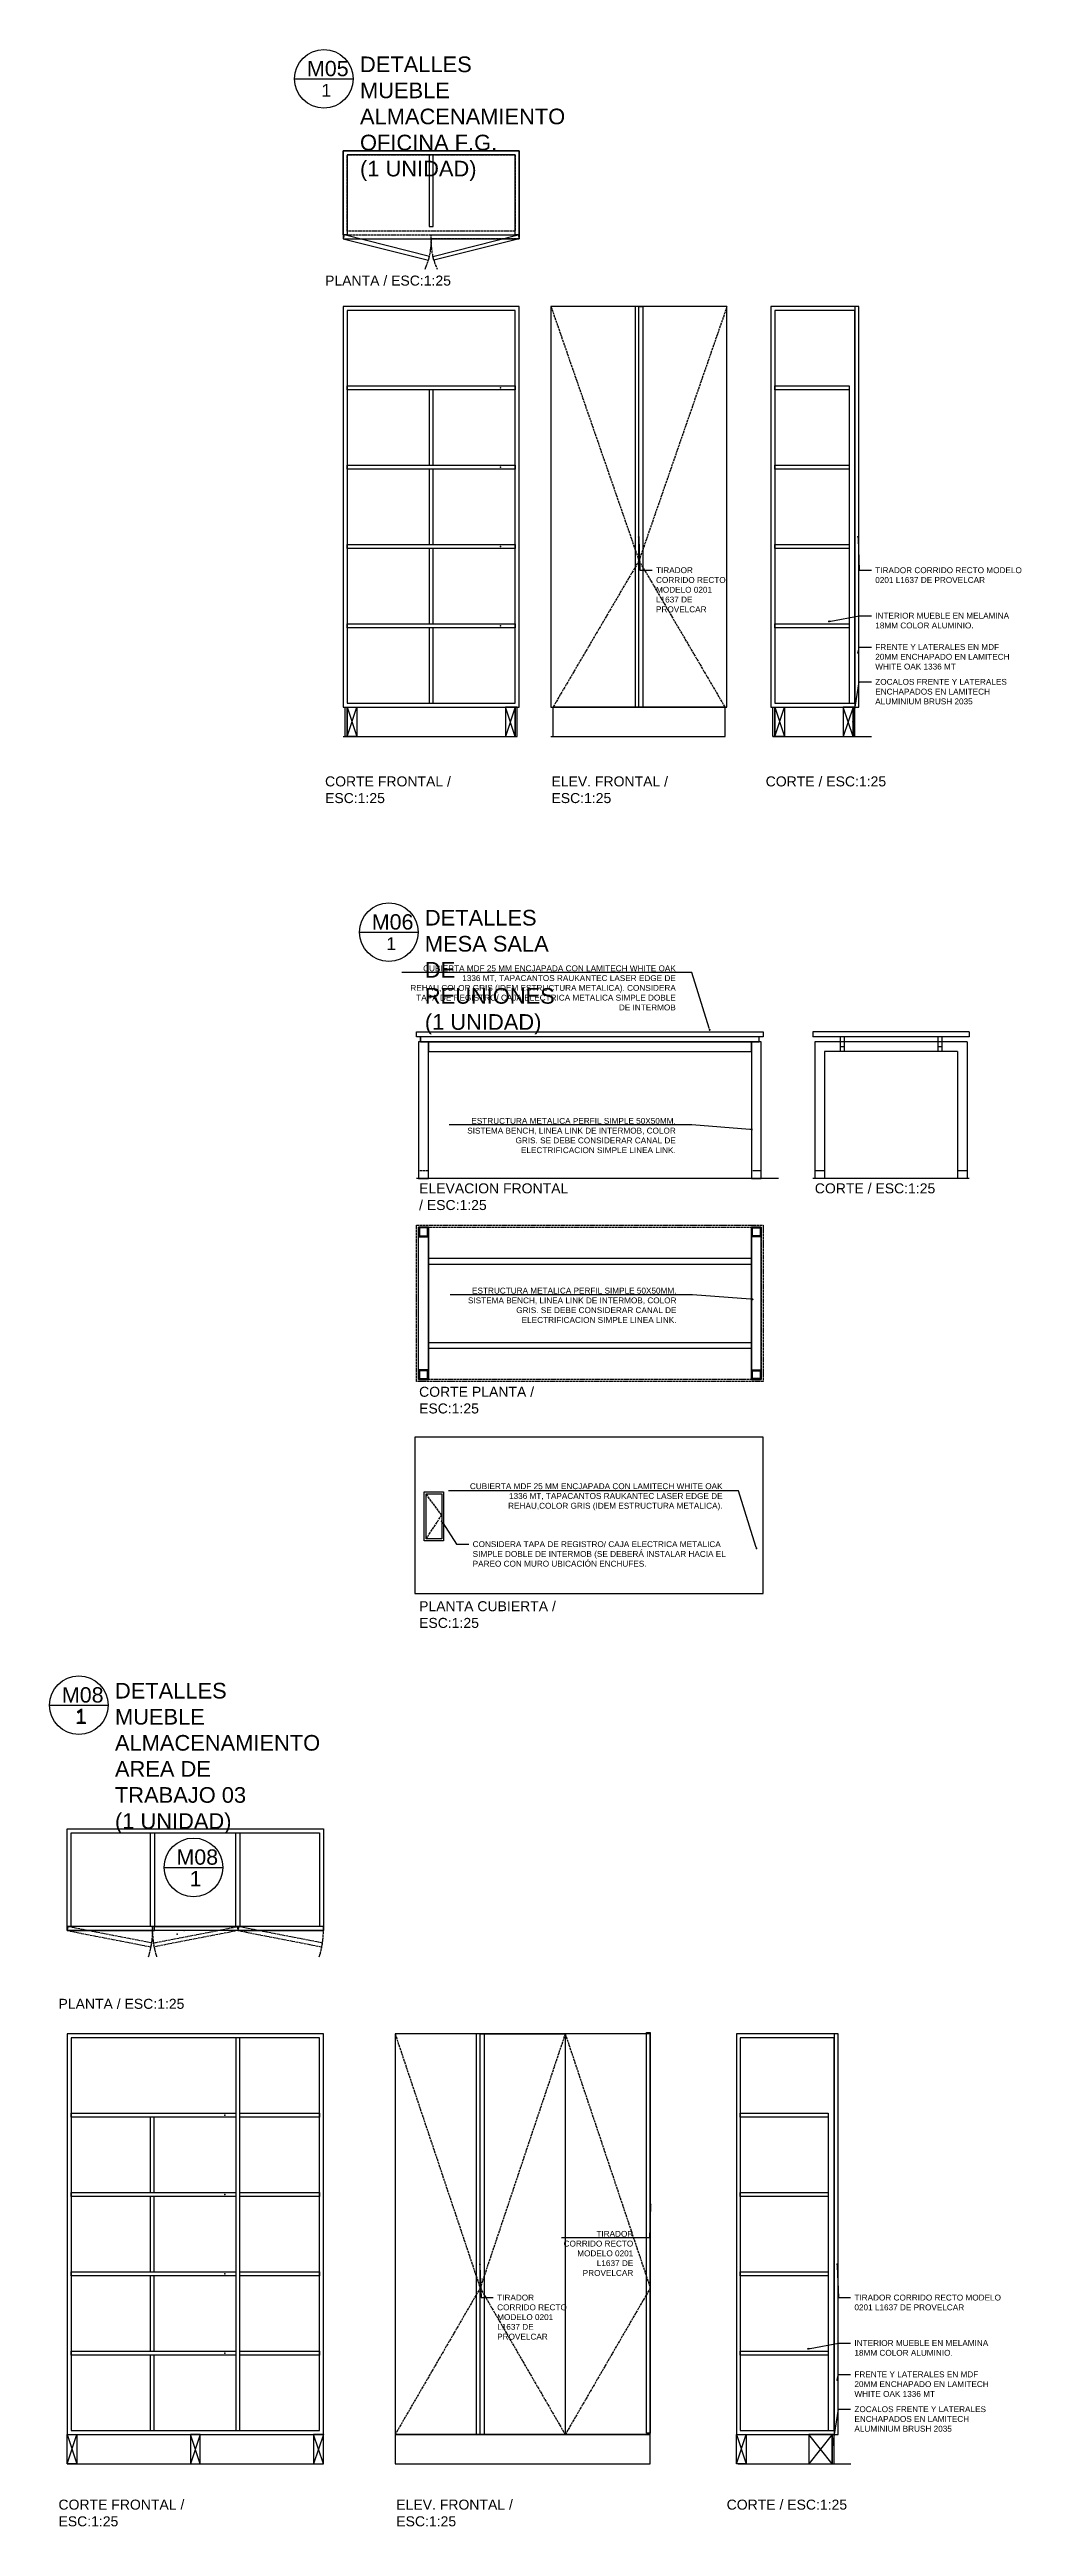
# Model space of a CAD drawing. Header units: millimetres. Extents: x 69942 to 103169, y 109869 to 150283.
# Drawn here: x 69942 to 74913, y 125737 to 138409 of the extents above; entities that cross this region are included whole.
import ezdxf
from ezdxf import colors
from ezdxf.entities.mleader import LeaderData, LeaderLine
from ezdxf.math import Vec2, Vec3

# ---------------------------------------------------------------- set-up
doc = ezdxf.new("R2010")
doc.units = ezdxf.units.MM
doc.header["$MEASUREMENT"] = 0
doc.linetypes.add('ACAD_ISO02W100', pattern=[15, 12, -3])
for name, color, linetype in [('A-MUEBLES', 1, 'Continuous'), ('A_COTAS 25', 2, 'Continuous'), ('CONSTRUCCION 2', 10, 'Continuous')]:
    doc.layers.add(name, color=color, linetype=linetype)
doc.styles.add('ARIAL', font='arial.ttf')
doc.styles.add('FMZ 100', font='arial.ttf', dxfattribs={"height": 16})

msp = doc.modelspace()

# ---------------------------------------------------------------- texts
at = {"layer": 'A-MUEBLES', "linetype": 'Continuous', "attachment_point": 1, "style": 'FMZ 100'}
for s, width, insert, char_height in [('M05', 15.63, (71258.5, 138351), 78.4), ('1', 40.372, (71332.3, 138233.1), 65), ('M06', 15.63, (71590.1, 133985.2), 78.4), ('1', 40.372, (71663.9, 133867.3), 65), ('M08', 15.63, (70005.3, 130030.6), 78.4), ('1', 15.63, (70072.6, 129920.2), 78.4), ('1', 40.372, (70079, 129912.7), 65), ('M08', 15.63, (70591.1, 129201), 78.4), ('1', 15.63, (70658.5, 129090.6), 78.4)]:
    msp.add_mtext_dynamic_manual_height_columns(s, width=width, gutter_width=80, heights=[0], dxfattribs=dict(at, insert=insert, char_height=char_height))
at = {"layer": 'A_COTAS 25', "attachment_point": 1, "style": 'ARIAL'}
for s, insert, char_height in [('DETALLES MUEBLE ALMACENAMIENTO OFICINA F.G. \\P(1 UNIDAD)', (71529.8, 138373.4), 80), ('PLANTA / ESC:1:25', (71351.1, 137252.6), 51.2), ('CORTE FRONTAL / ESC:1:25', (71351.1, 134690.4), 51.2), ('ELEV. FRONTAL / ESC:1:25', (72508.9, 134690.4), 51.2), ('CORTE / ESC:1:25', (73604.6, 134690.4), 51.2), ('DETALLES MESA SALA DE REUNIONES\\P(1 UNIDAD)', (71861.5, 134007.5), 80), ('ELEVACION FRONTAL / ESC:1:25', (71832, 132608.4), 51.2), ('CORTE / ESC:1:25', (73855.8, 132608.4), 51.2), ('CORTE PLANTA / ESC:1:25', (71832, 131567.7), 51.2), ('PLANTA CUBIERTA / ESC:1:25', (71832, 130470.6), 51.2), ('DETALLES MUEBLE \\PALMACENAMIENTO \\PAREA DE TRABAJO 03 \\P(1 UNIDAD)', (70276.6, 130052.9), 80), ('PLANTA / ESC:1:25', (69987.7, 128436.5), 51.2), ('CORTE FRONTAL / ESC:1:25', (69987.7, 125874.3), 51.2), ('ELEV. FRONTAL / ESC:1:25', (71715.4, 125874.3), 51.2), ('CORTE / ESC:1:25', (73405, 125874.3), 51.2)]:
    msp.add_mtext_dynamic_manual_height_columns(s, width=789.738, gutter_width=40, heights=[0], dxfattribs=dict(at, insert=insert, char_height=char_height))

# ---------------------------------------------------------------- blocks, each defined once
blk = doc.blocks.new('_DOT')
at = {"color": 0, "linetype": 'ByBlock'}
blk.add_line((-0.5, 0), (-1, 0), dxfattribs=at)
at = {"color": 0, "linetype": 'ByBlock', "const_width": 0.5}
blk.add_lwpolyline([(-0.25, 0, 1), (0.25, 0, 1)], format="xyb", close=True, dxfattribs=at)

# ---------------------------------------------------------------- linework, layer by layer
at = {"layer": 'A-MUEBLES', "linetype": 'Continuous'}
for p, q in [((71819.4, 133358.2), (71819.4, 133383.2)), ((73592, 133358.2), (71819.4, 133358.2)), ((71839.4, 133333.2), (71839.4, 133358.2)), ((74645.8, 133383.2), (73845.8, 133383.2)), ((73845.8, 133383.2), (73845.8, 133358.2)), ((74645.8, 133358.2), (73845.8, 133358.2)), ((74635.8, 133333.2), (73855.8, 133333.2)), ((73855.8, 133333.2), (73855.8, 132633.2)), ((73985.8, 133358.2), (73985.8, 133283.2)), ((74005.8, 133358.2), (74005.8, 133283.2)), ((74485.8, 133358.2), (74485.8, 133283.2)), ((74505.8, 133358.2), (74505.8, 133283.2)), ((74635.8, 133333.2), (74635.8, 132633.2)), ((74645.8, 133383.2), (74645.8, 133358.2)), ((74585.8, 133283.2), (73905.8, 133283.2)), ((73905.8, 133283.2), (73905.8, 132633.2)), ((73985.8, 133308.2), (74005.8, 133308.2)), ((74485.8, 133308.2), (74505.8, 133308.2)), ((74585.8, 133283.2), (74585.8, 132633.2)), ((73669.4, 132633.2), (71819.4, 132633.2)), ((74645.8, 132633.2), (73845.8, 132633.2)), ((73905.8, 132673.2), (73855.8, 132673.2)), ((74635.8, 132673.2), (74585.8, 132673.2)), ((71879.4, 131605), (71879.4, 132385)), ((73532, 131605), (73532, 132385)), ((71879.4, 132225), (73532, 132225)), ((71879.4, 132195), (73532, 132195)), ((71879.4, 131795), (73532, 131795)), ((71879.4, 131765), (73532, 131765))]:
    msp.add_line(p, q, dxfattribs=at)
at = {"layer": 'A-MUEBLES', "linetype": 'ACAD_ISO02W100'}
for p, q in [((71879.4, 132673.2), (71829.4, 132673.2)), ((73582, 132673.2), (73532, 132673.2))]:
    msp.add_line(p, q, dxfattribs=at)
at = {"layer": 'A-MUEBLES', "linetype": 'Continuous'}
for points in [[(71195.3, 138259), (71495.3, 138259)], [(74031.2, 136688.3), (74031.2, 135064.3)], [(71463.4, 135044.3), (71513.4, 134894.3)], [(71463.4, 134894.3), (71513.4, 135044.3)], [(72323.4, 135044.3), (72273.4, 134894.3)], [(72323.4, 134894.3), (72273.4, 135044.3)], [(73651.2, 135044.3), (73701.2, 134894.3)], [(73651.2, 134894.3), (73701.2, 135044.3)], [(74051.2, 135044.3), (74001.2, 134894.3)], [(74051.2, 134894.3), (74001.2, 135044.3)], [(71443.4, 134894.3), (72333.4, 134894.3)], [(72506.6, 134894.3), (73396.6, 134894.3)], [(73641.2, 134894.3), (74146.4, 134894.3)], [(71527, 133893.2), (71827, 133893.2)], [(69942.1, 129938.6), (70242.1, 129938.6)], [(69942.1, 129938.6), (70242.1, 129938.6)], [(70528, 129109), (70828, 129109)], [(73924.6, 127851.2), (73924.6, 126227.2)], [(70032.3, 126207.2), (70082.3, 126057.2)], [(70032.3, 126057.2), (70082.3, 126207.2)], [(70712.3, 126207.2), (70662.3, 126057.2)], [(70712.3, 126057.2), (70662.3, 126207.2)], [(71342.3, 126207.2), (71292.3, 126057.2)], [(71342.3, 126057.2), (71292.3, 126207.2)], [(73454.6, 126207.2), (73504.6, 126057.2)], [(73454.6, 126057.2), (73504.6, 126207.2)], [(73944.6, 126207.2), (73824.6, 126057.2)], [(73944.6, 126057.2), (73824.6, 126207.2)], [(70032.3, 126057.2), (71342.3, 126057.2)], [(71709.4, 126057.2), (72599.4, 126057.2)], [(73464.6, 126057.2), (74039.8, 126057.2)]]:
    msp.add_lwpolyline(points, dxfattribs=at)
for points in [[(72343.4, 137890.4), (71443.4, 137890.4), (71443.4, 137440.4), (72343.4, 137440.4)], [(71443.4, 137460.4), (71443.4, 137890.4), (72343.4, 137890.4), (72343.4, 137460.4), (72323.4, 137460.4), (72323.4, 137870.4), (71463.4, 137870.4), (71463.4, 137460.4)], [(71883.4, 137870.4), (71883.4, 137502.9), (71903.4, 137502.9), (71903.4, 137870.4)], [(71884.6, 137350.2), (71448.3, 137460.4), (71443.4, 137441), (71879.7, 137330.8)], [(71902.3, 137350.2), (72338.5, 137460.4), (72343.4, 137441), (71907.2, 137330.8)], [(72343.4, 137094.3), (71443.4, 137094.3), (71443.4, 135044.3), (72343.4, 135044.3)], [(72323.4, 137074.3), (71463.4, 137074.3), (71463.4, 135064.3), (72323.4, 135064.3)], [(73406.6, 137094.3), (72506.6, 137094.3), (72506.6, 135044.3), (73406.6, 135044.3)], [(72506.6, 135044.3), (72956.6, 135044.3), (72956.6, 137094.3), (72506.6, 137094.3)], [(72956.6, 135044.3), (72956.6, 137094.3), (72936.6, 137094.3), (72936.6, 135044.3)], [(72956.6, 135044.3), (72956.6, 137094.3), (72976.6, 137094.3), (72976.6, 135044.3)], [(74081.2, 137094.3), (73631.2, 137094.3), (73631.2, 135044.3), (74081.2, 135044.3)], [(74061.2, 137074.3), (73651.2, 137074.3), (73651.2, 135064.3), (74061.2, 135064.3)], [(74081.2, 135044.3), (74081.2, 137094.3), (74061.2, 137094.3), (74061.2, 135044.3)], [(71463.4, 136688.3), (72323.4, 136688.3), (72323.4, 136668.3), (71463.4, 136668.3)], [(71883.4, 136668.3), (71883.4, 136282.3), (71903.4, 136282.3), (71903.4, 136668.3)], [(73651.2, 136688.3), (74031.2, 136688.3), (74031.2, 136668.3), (73651.2, 136668.3)], [(71463.4, 136282.3), (72323.4, 136282.3), (72323.4, 136262.3), (71463.4, 136262.3)], [(71883.4, 136262.3), (71883.4, 135876.3), (71903.4, 135876.3), (71903.4, 136262.3)], [(73651.2, 136282.3), (74031.2, 136282.3), (74031.2, 136262.3), (73651.2, 136262.3)], [(71463.4, 135876.3), (72323.4, 135876.3), (72323.4, 135856.3), (71463.4, 135856.3)], [(71883.4, 135856.3), (71883.4, 135470.3), (71903.4, 135470.3), (71903.4, 135856.3)], [(73651.2, 135876.3), (74031.2, 135876.3), (74031.2, 135856.3), (73651.2, 135856.3)], [(71463.4, 135470.3), (72323.4, 135470.3), (72323.4, 135450.3), (71463.4, 135450.3)], [(73651.2, 135470.3), (74031.2, 135470.3), (74031.2, 135450.3), (73651.2, 135450.3)], [(71883.4, 135450.3), (71883.4, 135064.3), (71903.4, 135064.3), (71903.4, 135450.3)], [(71453.4, 134894.3), (71453.4, 135044.3), (71463.4, 135044.3), (71463.4, 134894.3)], [(71463.4, 134894.3), (71463.4, 135044.3), (71513.4, 135044.3), (71513.4, 134894.3)], [(72323.4, 134894.3), (72323.4, 135044.3), (72273.4, 135044.3), (72273.4, 134894.3)], [(72333.4, 134894.3), (72333.4, 135044.3), (72323.4, 135044.3), (72323.4, 134894.3)], [(72516.6, 134894.3), (73396.6, 134894.3), (73396.6, 135044.3), (72516.6, 135044.3)], [(73641.2, 134894.3), (73641.2, 135044.3), (73651.2, 135044.3), (73651.2, 134894.3)], [(73651.2, 134894.3), (73651.2, 135044.3), (73701.2, 135044.3), (73701.2, 134894.3)], [(74051.2, 134894.3), (74051.2, 135044.3), (74001.2, 135044.3), (74001.2, 134894.3)], [(74061.2, 134894.3), (74061.2, 135044.3), (74051.2, 135044.3), (74051.2, 134894.3)], [(71819.4, 133358.2), (71819.4, 133383.2), (73592, 133383.2), (73592, 133358.2)], [(71829.4, 132633.2), (71879.4, 132633.2), (71879.4, 133333.2), (71829.4, 133333.2)], [(71839.4, 133333.2), (73572, 133333.2), (73572, 133358.2), (71839.4, 133358.2)], [(71879.4, 133333.2), (71879.4, 133283.2), (73532, 133283.2), (73532, 133333.2)], [(73532, 132633.2), (73582, 132633.2), (73582, 133333.2), (73532, 133333.2)], [(71829.4, 132335), (71879.4, 132335), (71879.4, 132385), (71829.4, 132385)], [(71879.4, 131605), (71829.4, 131605), (71829.4, 132385), (71879.4, 132385)], [(71834.4, 132340), (71874.4, 132340), (71874.4, 132380), (71834.4, 132380)], [(73582, 132335), (73532, 132335), (73532, 132385), (73582, 132385)], [(73532, 131605), (73582, 131605), (73582, 132385), (73532, 132385)], [(73577, 132340), (73537, 132340), (73537, 132380), (73577, 132380)], [(71829.4, 131605), (71879.4, 131605), (71879.4, 131655), (71829.4, 131655)], [(71834.4, 131610), (71874.4, 131610), (71874.4, 131650), (71834.4, 131650)], [(73582, 131605), (73532, 131605), (73532, 131655), (73582, 131655)], [(73577, 131610), (73537, 131610), (73537, 131650), (73577, 131650)], [(71809.7, 130510.6), (73592, 130510.6), (73592, 131310.6), (71809.7, 131310.6)], [(71857.6, 130779.4), (71857.6, 131029.4), (71957.6, 131029.4), (71957.6, 130779.4)], [(71867.6, 130789.4), (71867.6, 131019.4), (71947.6, 131019.4), (71947.6, 130789.4)], [(70032.3, 128785.8), (70032.3, 129305.8), (71342.3, 129305.8), (71342.3, 128785.8)], [(70052.3, 128805.8), (70052.3, 129285.8), (71322.3, 129285.8), (71322.3, 128805.8)], [(70479.2, 129285.8), (70479.2, 128805.8), (70459.2, 128805.8), (70459.2, 129285.8)], [(70915.6, 129285.8), (70915.6, 128805.8), (70895.6, 128805.8), (70895.6, 129285.8)], [(70032.3, 128805.8), (70032.3, 128785.8), (70479.2, 128785.8), (70479.2, 128805.8)], [(70479.2, 128785.8), (70479.2, 128805.8), (70905.6, 128805.8), (70905.6, 128785.8)], [(70905.6, 128805.8), (70905.6, 128785.8), (71342.3, 128785.8), (71342.3, 128805.8)], [(71342.3, 128257.2), (70032.3, 128257.2), (70032.3, 126207.2), (71342.3, 126207.2)], [(73014.4, 128257.2), (71709.4, 128257.2), (71709.4, 126207.2), (73014.4, 126207.2)], [(71709.4, 126207.2), (72144.4, 126207.2), (72144.4, 128257.2), (71709.4, 128257.2)], [(72144.4, 126207.2), (72144.4, 128257.2), (72124.4, 128257.2), (72124.4, 126207.2)], [(72144.4, 126207.2), (72144.4, 128257.2), (72164.4, 128257.2), (72164.4, 126207.2)], [(72579.4, 126207.2), (72144.4, 126207.2), (72144.4, 128257.2), (72579.4, 128257.2)], [(72994.4, 126215), (72994.4, 128265), (73014.4, 128265), (73014.4, 126215)], [(73974.6, 128257.2), (73454.6, 128257.2), (73454.6, 126207.2), (73974.6, 126207.2)], [(73974.6, 126207.2), (73974.6, 128257.2), (73954.6, 128257.2), (73954.6, 126207.2)], [(71322.3, 128237.2), (70052.3, 128237.2), (70052.3, 126227.2), (71322.3, 126227.2)], [(70895.6, 128237.2), (70895.6, 126227.2), (70915.6, 126227.2), (70915.6, 128237.2)], [(73954.6, 128237.2), (73474.6, 128237.2), (73474.6, 126227.2), (73954.6, 126227.2)], [(70052.3, 127851.2), (70895.6, 127851.2), (70895.6, 127831.2), (70052.3, 127831.2)], [(70457.3, 127831.2), (70457.3, 127445.2), (70477.3, 127445.2), (70477.3, 127831.2)], [(70915.6, 127851.2), (71322.3, 127851.2), (71322.3, 127831.2), (70915.6, 127831.2)], [(73474.6, 127851.2), (73924.6, 127851.2), (73924.6, 127831.2), (73474.6, 127831.2)], [(70052.3, 127445.2), (70895.6, 127445.2), (70895.6, 127425.2), (70052.3, 127425.2)], [(70457.3, 127425.2), (70457.3, 127039.2), (70477.3, 127039.2), (70477.3, 127425.2)], [(70915.6, 127445.2), (71322.3, 127445.2), (71322.3, 127425.2), (70915.6, 127425.2)], [(73474.6, 127445.2), (73924.6, 127445.2), (73924.6, 127425.2), (73474.6, 127425.2)], [(70052.3, 127039.2), (70895.6, 127039.2), (70895.6, 127019.2), (70052.3, 127019.2)], [(70457.3, 127019.2), (70457.3, 126633.2), (70477.3, 126633.2), (70477.3, 127019.2)], [(70915.6, 127039.2), (71322.3, 127039.2), (71322.3, 127019.2), (70915.6, 127019.2)], [(73474.6, 127039.2), (73924.6, 127039.2), (73924.6, 127019.2), (73474.6, 127019.2)], [(70052.3, 126633.2), (70895.6, 126633.2), (70895.6, 126613.2), (70052.3, 126613.2)], [(70457.3, 126613.2), (70457.3, 126227.2), (70477.3, 126227.2), (70477.3, 126613.2)], [(70915.6, 126633.2), (71322.3, 126633.2), (71322.3, 126613.2), (70915.6, 126613.2)], [(73474.6, 126633.2), (73924.6, 126633.2), (73924.6, 126613.2), (73474.6, 126613.2)], [(70032.3, 126057.2), (70032.3, 126207.2), (70082.3, 126207.2), (70082.3, 126057.2)], [(70712.3, 126057.2), (70712.3, 126207.2), (70662.3, 126207.2), (70662.3, 126057.2)], [(71342.3, 126057.2), (71342.3, 126207.2), (71292.3, 126207.2), (71292.3, 126057.2)], [(71709.4, 126057.2), (73014.4, 126057.2), (73014.4, 126207.2), (71709.4, 126207.2)], [(73454.6, 126057.2), (73454.6, 126207.2), (73504.6, 126207.2), (73504.6, 126057.2)], [(73944.6, 126057.2), (73944.6, 126207.2), (73824.6, 126207.2), (73824.6, 126057.2)], [(73954.6, 126057.2), (73954.6, 126207.2), (73944.6, 126207.2), (73944.6, 126057.2)]]:
    msp.add_lwpolyline(points, close=True, dxfattribs=at)
at = {"layer": 'A-MUEBLES', "linetype": 'ACAD_ISO02W100'}
for points in [[(72323.4, 137870.4), (71463.4, 137870.4), (71463.4, 137460.4), (72323.4, 137460.4)], [(71463.4, 137870.4), (72323.4, 137870.4), (72323.4, 137480.4), (71463.4, 137480.4), (71463.4, 137870.4)], [(71893.4, 137460.4), (72343.4, 137460.4), (72343.4, 137440.4), (71893.4, 137440.4)]]:
    msp.add_lwpolyline(points, close=True, dxfattribs=at)
at = {"layer": 'A-MUEBLES', "color": 252, "linetype": 'ACAD_ISO02W100', "true_color": 0x7a898f}
for points in [[(72506.6, 137094.3), (72956.6, 135794.3), (72516.6, 135044.3)], [(73406.6, 137094.3), (72956.6, 135794.3), (73396.6, 135044.3)], [(71709.4, 128257.2), (72144.4, 126957.2), (71709.4, 126207.2)], [(72579.4, 128257.2), (72144.4, 126957.2), (72579.4, 126207.2)], [(72579.4, 128257.2), (73014.4, 126957.2), (72579.4, 126207.2)]]:
    msp.add_lwpolyline(points, dxfattribs=at)
for points in [[(71819.4, 132395), (73592, 132395), (73592, 131595), (71819.4, 131595)], [(71829.4, 132385), (73582, 132385), (73582, 131605), (71829.4, 131605)], [(70036.1, 128805.5), (70032.3, 128785.8), (70460.9, 128702.3), (70464.7, 128722)], [(70901.8, 128805.5), (70905.7, 128785.8), (70477.1, 128702.3), (70473.2, 128722)], [(70909.4, 128805.5), (70905.6, 128785.8), (71334.2, 128702.3), (71338.1, 128722)]]:
    msp.add_lwpolyline(points, close=True, dxfattribs=at)
at = {"layer": 'A-MUEBLES', "linetype": 'ACAD_ISO02W100'}
msp.add_lwpolyline([(71867.6, 130789.4), (71947.6, 130910.6), (71867.6, 131019.4)], dxfattribs=at)
at = {"layer": 'A-MUEBLES', "linetype": 'Continuous'}
for centre in [(71345.3, 138259), (71677, 133893.2), (70092.1, 129938.6), (70092.1, 129938.6), (70678, 129109)]:
    msp.add_circle(centre, 150, dxfattribs=at)
at = {"layer": 'A-MUEBLES', "linetype": 'ACAD_ISO02W100'}
for centre, start, end in [((71556.3, 137427.8), 335.14132, 2.1451), ((72230.6, 137427.8), 177.8549, 204.85868)]:
    msp.add_arc(centre, 337.4, start, end, dxfattribs=at)
at = {"layer": 'A-MUEBLES', "color": 252, "linetype": 'ACAD_ISO02W100', "true_color": 0x7a898f}
for centre, start, end in [((70032.3, 128785.8), 342.05675, 2.62256), ((70905.6, 128785.8), 177.37744, 197.94325), ((70905.6, 128785.8), 342.05675, 2.62256)]:
    msp.add_arc(centre, 437.1, start, end, dxfattribs=at)
at = {"layer": 'A-MUEBLES', "linetype": 'Continuous'}
for p in [(72249, 136678.3), (72249, 136272.3), (72249, 135866.3), (72249, 135460.3), (70837.9, 127841.2), (70837.9, 127435.2), (70837.9, 127029.2), (70837.9, 126623.2)]:
    msp.add_point(p, dxfattribs=at)
at = {"layer": 'CONSTRUCCION 2', "linetype": 'Continuous'}
for p in [(70358.1, 128785.8), (70594, 128766.9), (70630.5, 128785.8)]:
    msp.add_point(p, dxfattribs=at)

msp.set_redraw_order([(e.dxf.handle, doc.entitydb.next_handle()) for e in msp.query("TEXT MTEXT ATTDEF DIMENSION ARC_DIMENSION")])  # texts and dimensions are drawn at this point

# ---------------------------------------------------------------- leaders
at = {"layer": 'A_COTAS 25'}
ml = msp.add_multileader_mtext('Standard', dxfattribs=at)
ml.set_content('\\A1;{\\fArial|b0|i0|c0|p34;TIRADOR CORRIDO RECTO MODELO 0201 L1637 DE PROVELCAR}', color=256)
ml.set_leader_properties()
ml.set_arrow_properties(name='DOT')
ml.build(insert=Vec2(0, 0))
ml.multileader.update_dxf_attribs({"text_right_attachment_type": 6, "dogleg_length": 0.36, "arrow_head_size": 10})
ctx = ml.context
ctx.base_point, ctx.char_height, ctx.arrow_head_size, ctx.landing_gap_size, ctx.plane_origin = Vec3(73023.7, 135744.9), 30, 10, 20, Vec3(72202.7, 135876.7)
ctx.right_attachment = 6
notes = []
notes.append((ctx, [(1, (1, 1, 0), (72961.5, 135744.9), (1, 0), 62.2, [(0, [(72955.3, 135915.6)], 0, [])])]))
ctx.mtext.insert, ctx.mtext.width, ctx.mtext.flow_direction = Vec3(73043.7, 135760.2), 362.953, 5
ml = msp.add_multileader_mtext('Standard', dxfattribs=at)
ml.set_content('\\A1;{\\fArial|b0|i0|c0|p34;TIRADOR CORRIDO RECTO MODELO 0201 L1637 DE PROVELCAR}', color=256)
ml.set_leader_properties()
ml.set_arrow_properties(name='DOT')
ml.build(insert=Vec2(0, 0))
ml.multileader.update_dxf_attribs({"text_right_attachment_type": 6, "dogleg_length": 0.36, "arrow_head_size": 10})
ctx = ml.context
ctx.base_point, ctx.char_height, ctx.arrow_head_size, ctx.landing_gap_size, ctx.plane_origin = Vec3(74144.9, 135744.9), 30, 10, 20, Vec3(73323.9, 135876.7)
ctx.right_attachment = 6
notes.append((ctx, [(1, (1, 1, 0), (74082.7, 135744.9), (1, 0), 62.2, [(0, [(74076.5, 135915.6)], 0, [])])]))
ctx.mtext.insert, ctx.mtext.width, ctx.mtext.flow_direction = Vec3(74164.9, 135760.2), 747.633, 5
ml = msp.add_multileader_mtext('Standard', dxfattribs=at)
ml.set_content('\\A1;{\\fArial|b0|i0|c0|p34;INTERIOR MUEBLE EN MELAMINA 18MM COLOR ALUMINIO.}', color=256)
ml.set_leader_properties()
ml.set_arrow_properties(name='DOT')
ml.build(insert=Vec2(0, 0))
ml.multileader.update_dxf_attribs({"text_right_attachment_type": 6, "dogleg_length": 0.36, "arrow_head_size": 10})
ctx = ml.context
ctx.base_point, ctx.char_height, ctx.arrow_head_size, ctx.landing_gap_size, ctx.plane_origin = Vec3(74144.9, 135512.2), 30, 10, 20, Vec3(73323.9, 135644)
ctx.right_attachment = 6
notes.append((ctx, [(1, (1, 1, 0), (74082.7, 135512.2), (1, 0), 62.2, [(0, [(73928.1, 135483.1)], 0, [])])]))
ctx.mtext.insert, ctx.mtext.width, ctx.mtext.flow_direction = Vec3(74164.9, 135527.5), 747.633, 5
ml = msp.add_multileader_mtext('Standard', dxfattribs=at)
ml.set_content('\\A1;{\\fArial|b0|i0|c0|p34;FRENTE Y LATERALES EN MDF 20MM ENCHAPADO EN LAMITECH WHITE OAK 1336 MT}', color=256)
ml.set_leader_properties()
ml.set_arrow_properties(name='DOT')
ml.build(insert=Vec2(0, 0))
ml.multileader.update_dxf_attribs({"text_right_attachment_type": 6, "dogleg_length": 0.36, "arrow_head_size": 10})
ctx = ml.context
ctx.base_point, ctx.char_height, ctx.arrow_head_size, ctx.landing_gap_size, ctx.plane_origin = Vec3(74144.9, 135352), 30, 10, 20, Vec3(73323.9, 135483.8)
ctx.right_attachment = 6
notes.append((ctx, [(1, (1, 1, 0), (74082.7, 135352), (1, 0), 62.2, [(0, [(74076.5, 135322.9)], 0, [])])]))
ctx.mtext.insert, ctx.mtext.width, ctx.mtext.flow_direction = Vec3(74164.9, 135367.3), 747.633, 5
ml = msp.add_multileader_mtext('Standard', dxfattribs=at)
ml.set_content('\\A1;{\\fArial|b0|i0|c0|p34;ZOCALOS FRENTE Y LATERALES ENCHAPADOS EN LAMITECH ALUMINIUM BRUSH 2035}', color=256)
ml.set_leader_properties()
ml.set_arrow_properties(name='DOT')
ml.build(insert=Vec2(0, 0))
ml.multileader.update_dxf_attribs({"text_right_attachment_type": 6, "dogleg_length": 0.36, "arrow_head_size": 10})
ctx = ml.context
ctx.base_point, ctx.char_height, ctx.arrow_head_size, ctx.landing_gap_size, ctx.plane_origin = Vec3(74144.9, 135173.8), 30, 10, 20, Vec3(73323.9, 135305.6)
ctx.right_attachment = 6
notes.append((ctx, [(1, (1, 1, 0), (74082.7, 135173.8), (1, 0), 62.2, [(0, [(74051.2, 134969.3)], 0, [])])]))
ctx.mtext.insert, ctx.mtext.width, ctx.mtext.flow_direction = Vec3(74164.9, 135189.1), 747.633, 5
ml = msp.add_multileader_mtext('Standard', dxfattribs=at)
ml.set_content('\\A1;{\\fArial|b0|i0|c0|p34;CUBIERTA MDF 25 MM ENCJAPADA CON LAMITECH WHITE OAK 1336 MT, TAPACANTOS RAUKANTEC LASER EDGE DE REHAU,COLOR GRIS (IDEM ESTRUCTURA METALICA). CONSIDERA TAPA DE REGISTRO/ CAJA ELECTRICA METALICA SIMPLE DOBLE DE INTERMOB  }', color=256)
ml.set_leader_properties()
ml.set_arrow_properties(name='DOT')
ml.build(insert=Vec2(0, 0))
ml.multileader.update_dxf_attribs({"text_right_attachment_type": 6, "dogleg_length": 0.36, "arrow_head_size": 10})
ctx = ml.context
ctx.base_point, ctx.char_height, ctx.arrow_head_size, ctx.landing_gap_size, ctx.plane_origin = Vec3(71770.5, 133708.2), 30, 10, 20, Vec3(73985.8, 133819.2)
ctx.right_attachment, ctx.text_align_type = 6, 2
notes.append((ctx, [(1, (1, 1, 0), (73227, 133687.4), (-1, 0), 62.2, [(0, [(73318.2, 133393.5)], 0, [])])]))
ctx.mtext.insert, ctx.mtext.width, ctx.mtext.alignment, ctx.mtext.flow_direction = Vec3(73144.8, 133723.4), 1387.38, 3, 5
ml = msp.add_multileader_mtext('Standard', dxfattribs=at)
ml.set_content('\\A1;{\\fArial|b0|i0|c0|p34;ESTRUCTURA METALICA PERFIL SIMPLE 50X50MM, SISTEMA BENCH, LINEA LINK DE INTERMOB, COLOR GRIS. SE DEBE CONSIDERAR CANAL DE ELECTRIFICACION SIMPLE LINEA LINK.}', color=256)
ml.set_leader_properties()
ml.set_arrow_properties(name='DOT')
ml.build(insert=Vec2(0, 0))
ml.multileader.update_dxf_attribs({"text_right_attachment_type": 6, "dogleg_length": 0.36, "arrow_head_size": 10})
ctx = ml.context
ctx.base_point, ctx.char_height, ctx.arrow_head_size, ctx.landing_gap_size, ctx.plane_origin = Vec3(72060.7, 132927.8), 30, 10, 20, Vec3(73985.8, 133038.8)
ctx.right_attachment, ctx.text_align_type = 6, 2
notes.append((ctx, [(1, (1, 1, 0), (73227, 132907.1), (-1, 0), 62.2, [(0, [(73533.8, 132883.8)], 0, [])])]))
ctx.mtext.insert, ctx.mtext.width, ctx.mtext.alignment, ctx.mtext.flow_direction = Vec3(73144.8, 132943.1), 1146.78, 3, 5
ml = msp.add_multileader_mtext('Standard', dxfattribs=at)
ml.set_content('\\A1;{\\fArial|b0|i0|c0|p34;ESTRUCTURA METALICA PERFIL SIMPLE 50X50MM, SISTEMA BENCH, LINEA LINK DE INTERMOB, COLOR GRIS. SE DEBE CONSIDERAR CANAL DE ELECTRIFICACION SIMPLE LINEA LINK.}', color=256)
ml.set_leader_properties()
ml.set_arrow_properties(name='DOT')
ml.build(insert=Vec2(0, 0))
ml.multileader.update_dxf_attribs({"text_right_attachment_type": 6, "dogleg_length": 0.36, "arrow_head_size": 10})
ctx = ml.context
ctx.base_point, ctx.char_height, ctx.arrow_head_size, ctx.landing_gap_size, ctx.plane_origin = Vec3(72064.3, 132059.3), 30, 10, 20, Vec3(73989.4, 132170.3)
ctx.right_attachment, ctx.text_align_type = 6, 2
notes.append((ctx, [(1, (1, 1, 0), (73230.6, 132038.6), (-1, 0), 62.2, [(0, [(73537.4, 132015.3)], 0, [])])]))
ctx.mtext.insert, ctx.mtext.width, ctx.mtext.alignment, ctx.mtext.flow_direction = Vec3(73148.4, 132074.6), 1146.78, 3, 5
ml = msp.add_multileader_mtext('Standard', dxfattribs=at)
ml.set_content('\\A1;{\\fArial|b0|i0|c0|p34;CUBIERTA MDF 25 MM ENCJAPADA CON LAMITECH WHITE OAK 1336 MT, TAPACANTOS RAUKANTEC LASER EDGE DE REHAU,COLOR GRIS (IDEM ESTRUCTURA METALICA). }', color=256)
ml.set_leader_properties()
ml.set_arrow_properties(name='DOT')
ml.build(insert=Vec2(0, 0))
ml.multileader.update_dxf_attribs({"text_right_attachment_type": 6, "dogleg_length": 0.36, "arrow_head_size": 10})
ctx = ml.context
ctx.base_point, ctx.char_height, ctx.arrow_head_size, ctx.landing_gap_size, ctx.plane_origin = Vec3(72073.8, 131054.6), 30, 10, 20, Vec3(74225, 131166.9)
ctx.right_attachment, ctx.text_align_type = 6, 2
notes.append((ctx, [(1, (1, 1, 0), (73466.2, 131035.2), (-1, 0), 62.2, [(0, [(73557.4, 130741.2)], 0, [])])]))
ctx.mtext.insert, ctx.mtext.width, ctx.mtext.alignment, ctx.mtext.flow_direction = Vec3(73384, 131074), 1387.38, 3, 5
ml = msp.add_multileader_mtext('Standard', dxfattribs=at)
ml.set_content('\\A1;{\\fArial|b0|i0|c0|p34;CONSIDERA TAPA DE REGISTRO/ CAJA ELECTRICA METALICA SIMPLE DOBLE DE INTERMOB (SE DEBERÁ INSTALAR HACIA EL PAREO CON MURO UBICACIÓN ENCHUFES.}', color=256)
ml.set_leader_properties()
ml.set_arrow_properties(name='DOT')
ml.build(insert=Vec2(0, 0))
ml.multileader.update_dxf_attribs({"text_right_attachment_type": 6, "dogleg_length": 0.36, "arrow_head_size": 10})
ctx = ml.context
ctx.base_point, ctx.char_height, ctx.arrow_head_size, ctx.landing_gap_size, ctx.plane_origin = Vec3(72085.9, 130762.2), 30, 10, 20, Vec3(71264.9, 130894)
ctx.right_attachment = 6
notes.append((ctx, [(1, (1, 1, 0), (72023.7, 130762.2), (1, 0), 62.2, [(0, [(71947.6, 130879.4)], 0, [])])]))
ctx.mtext.insert, ctx.mtext.width, ctx.mtext.flow_direction = Vec3(72105.9, 130777.5), 1387.38, 5
ml = msp.add_multileader_mtext('Standard', dxfattribs=at)
ml.set_content('\\A1;{\\fArial|b0|i0|c0|p34;TIRADOR CORRIDO RECTO MODELO 0201 L1637 DE PROVELCAR}', color=256)
ml.set_leader_properties()
ml.set_arrow_properties(name='DOT')
ml.build(insert=Vec2(0, 0))
ml.multileader.update_dxf_attribs({"text_right_attachment_type": 6, "dogleg_length": 0.36, "arrow_head_size": 10})
ctx = ml.context
ctx.base_point, ctx.char_height, ctx.arrow_head_size, ctx.landing_gap_size, ctx.plane_origin = Vec3(72555, 127233.9), 30, 10, 20, Vec3(73768.3, 127344.9)
ctx.right_attachment, ctx.text_align_type = 6, 2
notes.append((ctx, [(1, (1, 1, 0), (73009.5, 127213.2), (-1, 0), 62.2, [(0, [(73015.7, 127383.8)], 0, [])])]))
ctx.mtext.insert, ctx.mtext.width, ctx.mtext.alignment, ctx.mtext.flow_direction = Vec3(72927.3, 127249.2), 362.953, 3, 5
ml = msp.add_multileader_mtext('Standard', dxfattribs=at)
ml.set_content('\\A1;{\\fArial|b0|i0|c0|p34;TIRADOR CORRIDO RECTO MODELO 0201 L1637 DE PROVELCAR}', color=256)
ml.set_leader_properties()
ml.set_arrow_properties(name='DOT')
ml.build(insert=Vec2(0, 0))
ml.multileader.update_dxf_attribs({"text_right_attachment_type": 6, "dogleg_length": 0.36, "arrow_head_size": 10})
ctx = ml.context
ctx.base_point, ctx.char_height, ctx.arrow_head_size, ctx.landing_gap_size, ctx.plane_origin = Vec3(72211.4, 126907.9), 30, 10, 20, Vec3(71390.4, 127039.6)
ctx.right_attachment = 6
notes.append((ctx, [(1, (1, 1, 0), (72149.2, 126907.9), (1, 0), 62.2, [(0, [(72143, 127078.5)], 0, [])])]))
ctx.mtext.insert, ctx.mtext.width, ctx.mtext.flow_direction = Vec3(72231.4, 126923.1), 362.953, 5
ml = msp.add_multileader_mtext('Standard', dxfattribs=at)
ml.set_content('\\A1;{\\fArial|b0|i0|c0|p34;TIRADOR CORRIDO RECTO MODELO 0201 L1637 DE PROVELCAR}', color=256)
ml.set_leader_properties()
ml.set_arrow_properties(name='DOT')
ml.build(insert=Vec2(0, 0))
ml.multileader.update_dxf_attribs({"text_right_attachment_type": 6, "dogleg_length": 0.36, "arrow_head_size": 10})
ctx = ml.context
ctx.base_point, ctx.char_height, ctx.arrow_head_size, ctx.landing_gap_size, ctx.plane_origin = Vec3(74038.3, 126907.9), 30, 10, 20, Vec3(73217.3, 127039.6)
ctx.right_attachment = 6
notes.append((ctx, [(1, (1, 1, 0), (73976.1, 126907.9), (1, 0), 62.2, [(0, [(73970, 127078.5)], 0, [])])]))
ctx.mtext.insert, ctx.mtext.width, ctx.mtext.flow_direction = Vec3(74058.3, 126923.1), 747.633, 5
ml = msp.add_multileader_mtext('Standard', dxfattribs=at)
ml.set_content('\\A1;{\\fArial|b0|i0|c0|p34;INTERIOR MUEBLE EN MELAMINA 18MM COLOR ALUMINIO.}', color=256)
ml.set_leader_properties()
ml.set_arrow_properties(name='DOT')
ml.build(insert=Vec2(0, 0))
ml.multileader.update_dxf_attribs({"text_right_attachment_type": 6, "dogleg_length": 0.36, "arrow_head_size": 10})
ctx = ml.context
ctx.base_point, ctx.char_height, ctx.arrow_head_size, ctx.landing_gap_size, ctx.plane_origin = Vec3(74038.3, 126675.2), 30, 10, 20, Vec3(73217.3, 126806.9)
ctx.right_attachment = 6
notes.append((ctx, [(1, (1, 1, 0), (73976.1, 126675.2), (1, 0), 62.2, [(0, [(73821.5, 126646.1)], 0, [])])]))
ctx.mtext.insert, ctx.mtext.width, ctx.mtext.flow_direction = Vec3(74058.3, 126690.4), 747.633, 5
ml = msp.add_multileader_mtext('Standard', dxfattribs=at)
ml.set_content('\\A1;{\\fArial|b0|i0|c0|p34;FRENTE Y LATERALES EN MDF 20MM ENCHAPADO EN LAMITECH WHITE OAK 1336 MT}', color=256)
ml.set_leader_properties()
ml.set_arrow_properties(name='DOT')
ml.build(insert=Vec2(0, 0))
ml.multileader.update_dxf_attribs({"text_right_attachment_type": 6, "dogleg_length": 0.36, "arrow_head_size": 10})
ctx = ml.context
ctx.base_point, ctx.char_height, ctx.arrow_head_size, ctx.landing_gap_size, ctx.plane_origin = Vec3(74038.3, 126515), 30, 10, 20, Vec3(73217.3, 126646.7)
ctx.right_attachment = 6
notes.append((ctx, [(1, (1, 1, 0), (73976.1, 126515), (1, 0), 62.2, [(0, [(73970, 126485.9)], 0, [])])]))
ctx.mtext.insert, ctx.mtext.width, ctx.mtext.flow_direction = Vec3(74058.3, 126530.2), 747.633, 5
ml = msp.add_multileader_mtext('Standard', dxfattribs=at)
ml.set_content('\\A1;{\\fArial|b0|i0|c0|p34;ZOCALOS FRENTE Y LATERALES ENCHAPADOS EN LAMITECH ALUMINIUM BRUSH 2035}', color=256)
ml.set_leader_properties()
ml.set_arrow_properties(name='DOT')
ml.build(insert=Vec2(0, 0))
ml.multileader.update_dxf_attribs({"text_right_attachment_type": 6, "dogleg_length": 0.36, "arrow_head_size": 10})
ctx = ml.context
ctx.base_point, ctx.char_height, ctx.arrow_head_size, ctx.landing_gap_size, ctx.plane_origin = Vec3(74038.3, 126336.8), 30, 10, 20, Vec3(73217.3, 126468.5)
ctx.right_attachment = 6
notes.append((ctx, [(1, (1, 1, 0), (73976.1, 126336.8), (1, 0), 62.2, [(0, [(73944.6, 126132.2)], 0, [])])]))
ctx.mtext.insert, ctx.mtext.width, ctx.mtext.flow_direction = Vec3(74058.3, 126352), 747.633, 5
for ctx, leaders in notes:
    for number, flags, end, landing, length, lines in leaders:
        leader = LeaderData()
        leader.index, (leader.has_last_leader_line, leader.has_dogleg_vector, leader.attachment_direction) = number, flags
        leader.last_leader_point, leader.dogleg_vector, leader.dogleg_length = Vec3(end), Vec3(landing), length
        for number, points, colour, breaks in lines:
            line = LeaderLine()
            line.index, line.vertices, line.color, line.breaks = number, Vec3.list(points), colors.encode_raw_color(colour), breaks
            leader.lines.append(line)
        ctx.leaders.append(leader)

doc.saveas('drawing.dxf')
